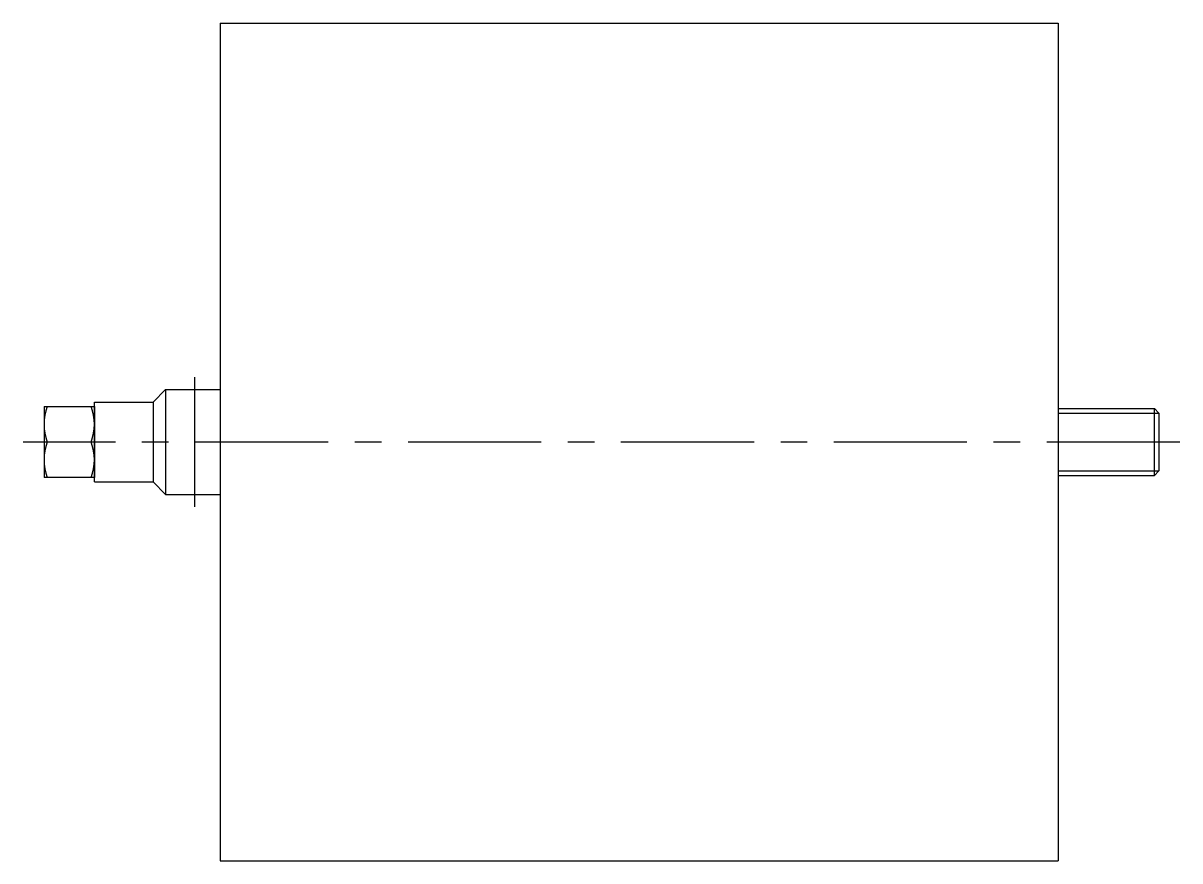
# Model space of a CAD drawing. Extents: x -117 to 602, y -100 to 973.
# Drawn here: x -47 to 229, y 773.2 to 973.2 of the extents above; entities that cross this region are included whole.
import ezdxf

# ---------------------------------------------------------------- set-up
doc = ezdxf.new("R2010")
doc.units = 0
doc.linetypes.add('CENTER', pattern=[50.8, 31.75, -6.35, 6.35, -6.35])
doc.layers.get('0').update_dxf_attribs({"linetype": 'CONTINUOUS'})
doc.layers.add('CENTER', color=1, linetype='CENTER')

msp = doc.modelspace()

# ---------------------------------------------------------------- linework, layer by layer
at = {"color": 7, "linetype": 'CONTINUOUS'}
for p, q in [((0, 973.179), (200, 973.179)), ((0, 973.179), (0, 773.179)), ((200, 973.179), (200, 773.179)), ((-13, 885.679), (-16, 882.679)), ((-13, 885.679), (-13, 860.679)), ((-13, 885.679), (0, 885.679)), ((-42, 881.679), (-42, 864.679)), ((-42, 881.679), (-30, 881.679)), ((-30, 863.679), (-30, 882.679)), ((-30, 882.679), (-16, 882.679)), ((-30, 881.679), (-30, 864.679)), ((-16, 882.679), (-16, 863.679)), ((200, 881.179), (222.917, 881.179)), ((222.917, 865.179), (222.917, 881.179)), ((224, 880.097), (222.917, 881.179)), ((224, 880.097), (224, 866.262)), ((224, 880.097), (224, 866.262)), ((-30.759, 873.179), (-41.241, 873.179)), ((-30, 864.679), (-42, 864.679)), ((200, 865.179), (222.917, 865.179)), ((222.917, 865.179), (224, 866.262)), ((-30, 863.679), (-16, 863.679)), ((-13, 860.679), (-16, 863.679)), ((-13, 860.679), (0, 860.679)), ((0, 773.179), (200, 773.179))]:
    msp.add_line(p, q, dxfattribs=at)
at = {"color": 3, "linetype": 'CONTINUOUS'}
for p, q in [((200, 880.097), (224, 880.097)), ((200, 866.262), (224, 866.262))]:
    msp.add_line(p, q, dxfattribs=at)
at = {"color": 7, "linetype": 'CONTINUOUS'}
for centre, start, end in [((-29.725, 877.429), 159.74384, 200.25616), ((-42.276, 877.429), 339.74384, 20.25616), ((-29.725, 868.929), 159.74384, 200.25616), ((-42.276, 868.929), 339.74384, 20.25616)]:
    msp.add_arc(centre, 12.276, start, end, dxfattribs=at)
at = {"layer": 'CENTER', "color": 1, "linetype": 'CENTER'}
for p, q in [((-6, 857.679), (-6, 888.679)), ((229, 873.179), (-47, 873.179))]:
    msp.add_line(p, q, dxfattribs=at)

doc.saveas('drawing.dxf')
